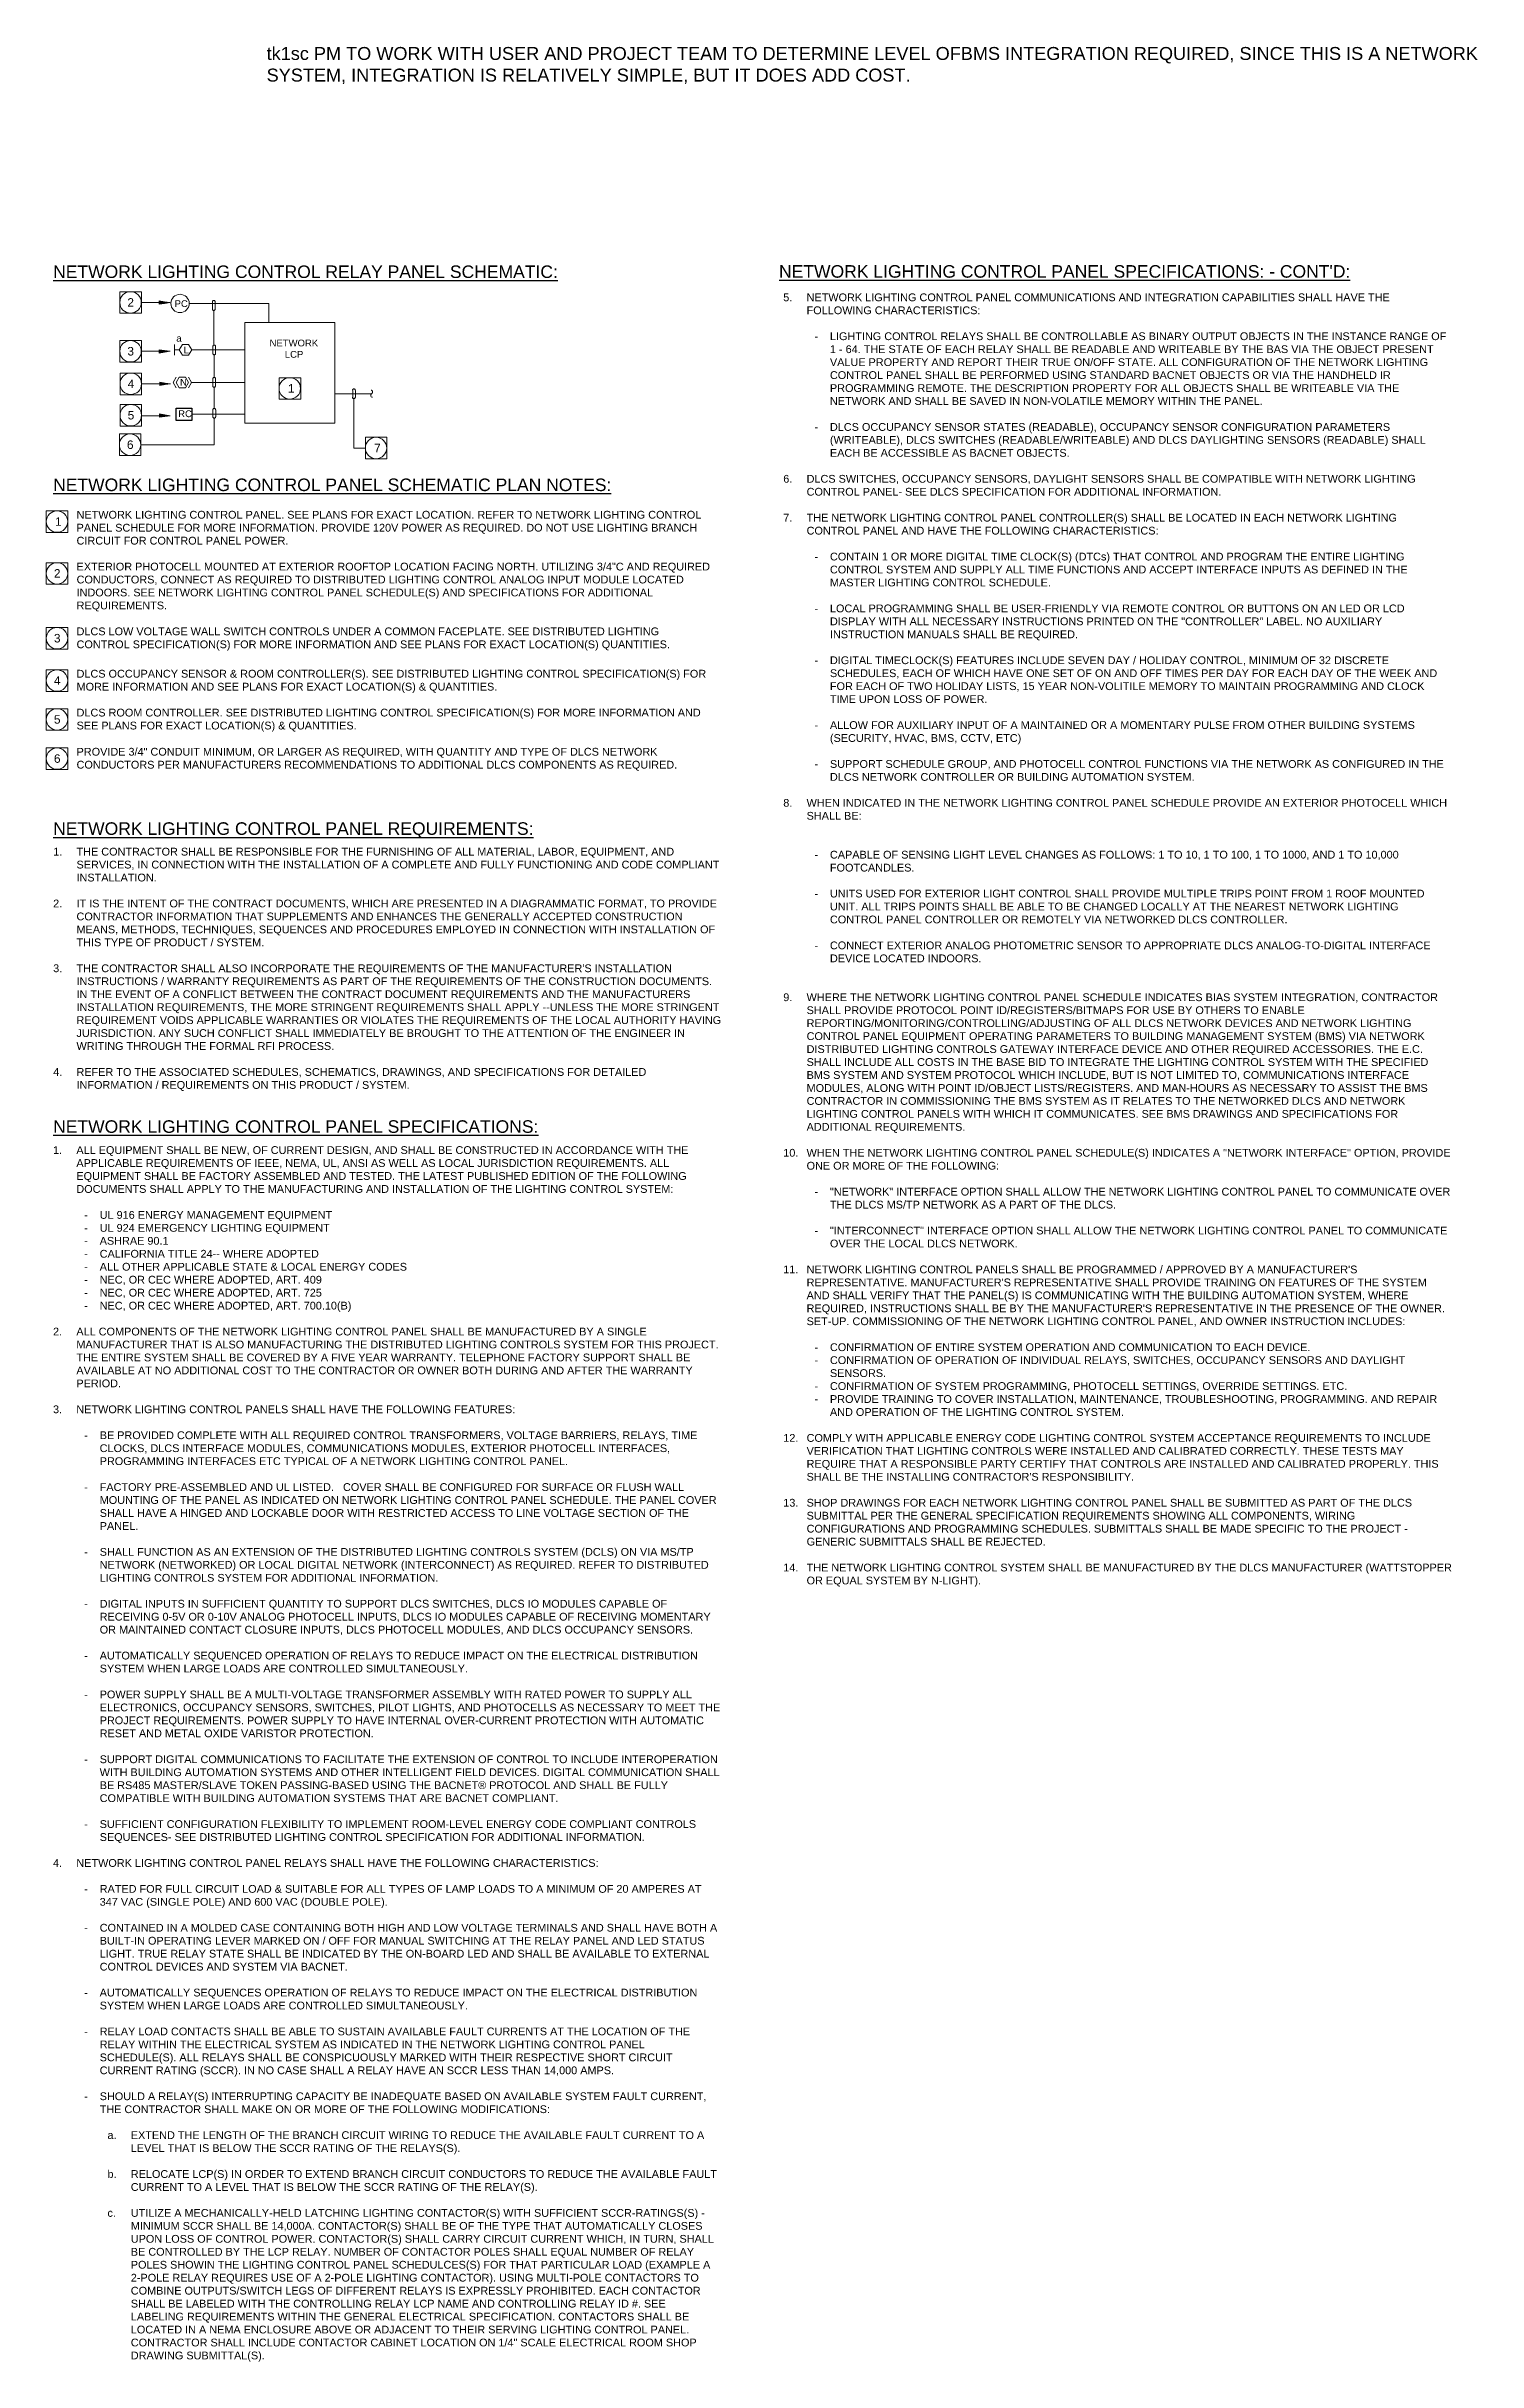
# Model space of a CAD drawing. Header units: millimetres. Extents: x 75 to 988, y 53 to 741.
# Drawn here: x 75 to 496, y 53 to 733 of the extents above; entities that cross this region are included whole.
import ezdxf

# ---------------------------------------------------------------- set-up
doc = ezdxf.new("R2010")
doc.units = ezdxf.units.MM
for name, color, linetype in [('0E-LITE-COND', 7, 'Continuous'), ('0E-LITE-DEVC', 7, 'Continuous'), ('0E-LITE-DEVC-WALL', 7, 'Continuous'), ('0E-LITE-TEXT', 7, 'Continuous'), ('0E-SGNL-DEVC', 7, 'Continuous')]:
    doc.layers.add(name, color=color, linetype=linetype)

msp = doc.modelspace()

# ---------------------------------------------------------------- texts
at = {"attachment_point": 1}
for s, width, heights, insert, char_height in [('{\\fArial|b0|i0|c0|p34;tk1sc PM TO WORK WITH USER AND PROJECT TEAM TO DETERMINE LEVEL OFBMS INTEGRATION REQUIRED, SINCE THIS IS A NETWORK SYSTEM, INTEGRATION IS RELATIVELY SIMPLE, BUT IT DOES ADD COST. }', 375.3857, [16.32], (139.78, 733.18), 3.81), ('{\\fArial|b0|i0|c0|p34;\\LNETWORK LIGHTING CONTROL RELAY PANEL SCHEMATIC:}', 198.6571, [0], (77.02, 668.95), 3.683), ("{\\fArial|b0|i0|c0|p34;\\LNETWORK LIGHTING CONTROL PANEL SPECIFICATIONS: - CONT'D:}", 200.9451, [0], (290.38, 669.04), 3.683), ('\\pi-6.858,l6.858,t6.858;{\\fArial|b0|i0|c0|p34;5.^INETWORK LIGHTING CONTROL PANEL COMMUNICATIONS AND INTEGRATION CAPABILITIES SHALL HAVE THE FOLLOWING CHARACTERISTICS:\\P\\pi0,l0,tz;\\P\\pi-4.572,l13.716,t13.716;-^ILIGHTING CONTROL RELAYS SHALL BE CONTROLLABLE AS BINARY OUTPUT OBJECTS IN THE INSTANCE RANGE OF \\P\\pi0,t9.144;1 - 64. THE STATE OF EACH RELAY SHALL BE READABLE AND WRITEABLE BY THE BAS VIA THE OBJECT PRESENT \\PVALUE PROPERTY AND REPORT THEIR TRUE ON/OFF STATE. ALL CONFIGURATION OF THE NETWORK LIGHTING \\PCONTROL PANEL SHALL BE PERFORMED USING STANDARD BACNET OBJECTS OR VIA THE HANDHELD IR \\PPROGRAMMING REMOTE. THE DESCRIPTION PROPERTY FOR ALL OBJECTS SHALL BE WRITEABLE VIA THE \\PNETWORK AND SHALL BE SAVED IN NON-VOLATILE MEMORY WITHIN THE PANEL. \\P\\pl0,tz;\\P\\pi-4.572,l13.716,t13.716;-^IDLCS OCCUPANCY SENSOR STATES (READABLE), OCCUPANCY SENSOR CONFIGURATION PARAMETERS \\P\\pi0,t9.144;(WRITEABLE), DLCS SWITCHES (READABLE/WRITEABLE) AND DLCS DAYLIGHTING SENSORS (READABLE) SHALL \\PEACH BE ACCESSIBLE AS BACNET OBJECTS. \\P\\pl0,tz;\\P\\pi-6.858,l6.858,t6.858;6.^IDLCS SWITCHES, OCCUPANCY SENSORS, DAYLIGHT SENSORS SHALL BE COMPATIBLE WITH NETWORK LIGHTING CONTROL PANEL- SEE DLCS SPECIFICATION FOR ADDITIONAL INFORMATION.\\P\\pi0,l0,tz;\\P\\pi-6.858,l6.858,t6.858;7.^ITHE NETWORK LIGHTING CONTROL PANEL CONTROLLER(S) SHALL BE LOCATED IN EACH NETWORK LIGHTING CONTROL PANEL AND HAVE THE FOLLOWING CHARACTERISTICS:\\P\\pi0,l0,tz;\\P\\pi-4.572,l13.716,t13.716;-^ICONTAIN 1 OR MORE DIGITAL TIME CLOCK(S) (DTCs) THAT CONTROL AND PROGRAM THE ENTIRE LIGHTING \\P\\pi0,t9.144;CONTROL SYSTEM AND SUPPLY ALL TIME FUNCTIONS AND ACCEPT INTERFACE INPUTS AS DEFINED IN THE \\PMASTER LIGHTING CONTROL SCHEDULE.\\P\\pl0,tz;\\P\\pi-4.572,l13.716,t13.716;-^ILOCAL PROGRAMMING SHALL BE USER-FRIENDLY VIA REMOTE CONTROL OR BUTTONS ON AN LED OR LCD \\P\\pi0,t9.144;DISPLAY WITH ALL NECESSARY INSTRUCTIONS PRINTED ON THE "CONTROLLER" LABEL. NO AUXILIARY \\PINSTRUCTION MANUALS SHALL BE REQUIRED. \\P\\pl0,tz;\\P\\pi-4.572,l13.716,t13.716;-^IDIGITAL TIMECLOCK(S) FEATURES INCLUDE SEVEN DAY / HOLIDAY CONTROL, MINIMUM OF 32 DISCRETE \\P\\pi0,t9.144;SCHEDULES, EACH OF WHICH HAVE ONE SET OF ON AND OFF TIMES PER DAY FOR EACH DAY OF THE WEEK AND \\PFOR EACH OF TWO HOLIDAY LISTS, 15 YEAR NON-VOLITILE MEMORY TO MAINTAIN PROGRAMMING AND CLOCK \\PTIME UPON LOSS OF POWER. \\P\\pl0,tz;\\P\\pi-4.572,l13.716,t13.716;-^IALLOW FOR AUXILIARY INPUT OF A MAINTAINED OR A MOMENTARY PULSE FROM OTHER BUILDING SYSTEMS \\P\\pi0,t9.144;(SECURITY, HVAC, BMS, CCTV, ETC)\\P\\pl0,tz;\\P\\pi-4.572,l13.716,t13.716;-^ISUPPORT SCHEDULE GROUP, AND PHOTOCELL CONTROL FUNCTIONS VIA THE NETWORK AS CONFIGURED IN THE \\P\\pi0,t9.144;DLCS NETWORK CONTROLLER OR BUILDING AUTOMATION SYSTEM.\\P\\pl0,tz;^I\\P\\pi-6.858,l6.858,t6.858;8.^IWHEN INDICATED IN THE NETWORK LIGHTING CONTROL PANEL SCHEDULE PROVIDE AN EXTERIOR PHOTOCELL WHICH SHALL BE:\\P\\pi0,l0,tz;\\P\\P\\pi-4.572,l13.716,t13.716;-^ICAPABLE OF SENSING LIGHT LEVEL CHANGES AS FOLLOWS: 1 TO 10, 1 TO 100, 1 TO 1000, AND 1 TO 10,000 \\P\\pi0,t9.144;FOOTCANDLES.\\P\\pl0,tz;\\P\\pi-4.572,l13.716,t13.716;-^IUNITS USED FOR EXTERIOR LIGHT CONTROL SHALL PROVIDE MULTIPLE TRIPS POINT FROM 1 ROOF MOUNTED \\P\\pi0,t9.144;UNIT. ALL TRIPS POINTS SHALL BE ABLE TO BE CHANGED LOCALLY AT THE NEAREST NETWORK LIGHTING \\PCONTROL PANEL CONTROLLER OR REMOTELY VIA NETWORKED DLCS CONTROLLER.\\P\\pl0,tz;\\P\\pi-4.572,l13.716,t13.716;-^ICONNECT EXTERIOR ANALOG PHOTOMETRIC SENSOR TO APPROPRIATE DLCS ANALOG-TO-DIGITAL INTERFACE \\P\\pi0,t9.144;DEVICE LOCATED INDOORS. \\P\\pl0,tz;\\P\\P\\pi-6.858,l6.858,t6.858;9.^IWHERE THE NETWORK LIGHTING CONTROL PANEL SCHEDULE INDICATES BIAS SYSTEM INTEGRATION, CONTRACTOR SHALL PROVIDE PROTOCOL POINT ID/REGISTERS/BITMAPS FOR USE BY OTHERS TO ENABLE REPORTING/MONITORING/CONTROLLING/ADJUSTING OF ALL DLCS NETWORK DEVICES AND NETWORK LIGHTING CONTROL PANEL EQUIPMENT OPERATING PARAMETERS TO BUILDING MANAGEMENT SYSTEM (BMS) VIA NETWORK DISTRIBUTED LIGHTING CONTROLS GATEWAY INTERFACE DEVICE AND OTHER REQUIRED ACCESSORIES. THE E.C. SHALL INCLUDE ALL COSTS IN THE BASE BID TO INTEGRATE THE LIGHTING CONTROL SYSTEM WITH THE SPECIFIED BMS SYSTEM AND SYSTEM PROTOCOL WHICH INCLUDE, BUT IS NOT LIMITED TO, COMMUNICATIONS INTERFACE MODULES, ALONG WITH POINT ID/OBJECT LISTS/REGISTERS. AND MAN-HOURS AS NECESSARY TO ASSIST THE BMS CONTRACTOR IN COMMISSIONING THE BMS SYSTEM AS IT RELATES TO THE NETWORKED DLCS AND NETWORK LIGHTING CONTROL PANELS WITH WHICH IT COMMUNICATES. SEE BMS DRAWINGS AND SPECIFICATIONS FOR ADDITIONAL REQUIREMENTS.\\P\\pi0,l0,tz;\\P\\pi-6.858,l6.858,t6.858;10.^IWHEN THE NETWORK LIGHTING CONTROL PANEL SCHEDULE(S) INDICATES A "NETWORK INTERFACE" OPTION, PROVIDE ONE OR MORE OF THE FOLLOWING: \\P\\pi0,l0,tz;\\P\\pi-4.572,l13.716,t13.716;-^I"NETWORK" INTERFACE OPTION SHALL ALLOW THE NETWORK LIGHTING CONTROL PANEL TO COMMUNICATE OVER \\P\\pi0,t9.144;THE DLCS MS/TP NETWORK AS A PART OF THE DLCS.\\P\\pl0,tz;\\P\\pi-4.572,l13.716,t13.716;-^I"INTERCONNECT" INTERFACE OPTION SHALL ALLOW THE NETWORK LIGHTING CONTROL PANEL TO COMMUNICATE \\P\\pi0,t9.144;OVER THE LOCAL DLCS NETWORK.\\P\\pl0,tz;\\P\\pi-6.858,l6.858,t6.858;11.^INETWORK LIGHTING CONTROL PANELS SHALL BE PROGRAMMED / APPROVED BY A MANUFACTURER\'S REPRESENTATIVE. MANUFACTURER\'S REPRESENTATIVE SHALL PROVIDE TRAINING ON FEATURES OF THE SYSTEM AND SHALL VERIFY THAT THE PANEL(S) IS COMMUNICATING WITH THE BUILDING AUTOMATION SYSTEM, WHERE REQUIRED, INSTRUCTIONS SHALL BE BY THE MANUFACTURER\'S REPRESENTATIVE IN THE PRESENCE OF THE OWNER. SET-UP. COMMISSIONING OF THE NETWORK LIGHTING CONTROL PANEL, AND OWNER INSTRUCTION INCLUDES: \\P\\pi0,l0,tz;\\P\\pi-4.572,l13.716,t13.716;-^ICONFIRMATION OF ENTIRE SYSTEM OPERATION AND COMMUNICATION TO EACH DEVICE.\\P-^ICONFIRMATION OF OPERATION OF INDIVIDUAL RELAYS, SWITCHES, OCCUPANCY SENSORS AND DAYLIGHT \\P\\pi0,t9.144;SENSORS.\\P\\pi-4.572,t13.716;-^ICONFIRMATION OF SYSTEM PROGRAMMING, PHOTOCELL SETTINGS, OVERRIDE SETTINGS. ETC.\\P-^IPROVIDE TRAINING TO COVER INSTALLATION, MAINTENANCE, TROUBLESHOOTING, PROGRAMMING. AND REPAIR \\P\\pi0,t9.144;AND OPERATION OF THE LIGHTING CONTROL SYSTEM.\\P\\pl0,tz;^I\\P\\pi-6.858,l6.858,t6.858;12.^ICOMPLY WITH APPLICABLE ENERGY CODE LIGHTING CONTROL SYSTEM ACCEPTANCE REQUIREMENTS TO INCLUDE VERIFICATION THAT LIGHTING CONTROLS WERE INSTALLED AND CALIBRATED CORRECTLY. THESE TESTS MAY REQUIRE THAT A RESPONSIBLE PARTY CERTIFY THAT CONTROLS ARE INSTALLED AND CALIBRATED PROPERLY. THIS SHALL BE THE INSTALLING CONTRACTOR\'S RESPONSIBILITY. \\P\\pi0,l0,tz;\\P\\pi-6.858,l6.858,t6.858;13.^ISHOP DRAWINGS FOR EACH NETWORK LIGHTING CONTROL PANEL SHALL BE SUBMITTED AS PART OF THE DLCS SUBMITTAL PER THE GENERAL SPECIFICATION REQUIREMENTS SHOWING ALL COMPONENTS, WIRING CONFIGURATIONS AND PROGRAMMING SCHEDULES. SUBMITTALS SHALL BE MADE SPECIFIC TO THE PROJECT - GENERIC SUBMITTALS SHALL BE REJECTED. \\P\\pi0,l0,tz;\\P\\pi-6.858,l6.858,t6.858;14.^ITHE NETWORK LIGHTING CONTROL SYSTEM SHALL BE MANUFACTURED BY THE DLCS MANUFACTURER (WATTSTOPPER OR EQUAL SYSTEM BY N-LIGHT). \\P\\pi0,l0,tz;\\P\\P\\P\\P\\P\\P\\P\\P\\P\\P\\P\\P\\P\\P\\P\\P\\P^I}', 196.0213, [559.48], (291.63, 660.72), 2.286), ('{\\fArial|b0|i0|c0|p34;\\LNETWORK LIGHTING CONTROL PANEL SCHEMATIC PLAN NOTES:}', 198.6571, [0], (77.02, 606.3), 3.683), ('{\\fArial|b0|i0|c0|p34;NETWORK LIGHTING CONTROL PANEL. SEE PLANS FOR EXACT LOCATION. REFER TO NETWORK LIGHTING CONTROL PANEL SCHEDULE FOR MORE INFORMATION. PROVIDE 120V POWER AS REQUIRED. DO NOT USE LIGHTING BRANCH CIRCUIT FOR CONTROL PANEL POWER.}', 186.5493, [0], (83.92, 596.8), 2.286), ('{\\fArial|b0|i0|c0|p34;EXTERIOR PHOTOCELL MOUNTED AT EXTERIOR ROOFTOP LOCATION FACING NORTH. UTILIZING 3/4"C AND REQUIRED CONDUCTORS, CONNECT AS REQUIRED TO DISTRIBUTED LIGHTING CONTROL ANALOG INPUT MODULE LOCATED INDOORS. SEE NETWORK LIGHTING CONTROL PANEL SCHEDULE(S) AND SPECIFICATIONS FOR ADDITIONAL REQUIREMENTS.}', 186.5493, [0], (83.92, 581.56), 2.286), ('{\\fArial|b0|i0|c0|p34;DLCS LOW VOLTAGE WALL SWITCH CONTROLS UNDER A COMMON FACEPLATE. SEE DISTRIBUTED LIGHTING CONTROL SPECIFICATION(S) FOR MORE INFORMATION AND SEE PLANS FOR EXACT LOCATION(S) QUANTITIES.}', 186.5493, [0], (83.92, 562.51), 2.286), ('{\\fArial|b0|i0|c0|p34;DLCS OCCUPANCY SENSOR & ROOM CONTROLLER(S). SEE DISTRIBUTED LIGHTING CONTROL SPECIFICATION(S) FOR MORE INFORMATION AND SEE PLANS FOR EXACT LOCATION(S) & QUANTITIES.}', 186.5493, [0], (83.92, 550.06), 2.286), ('{\\fArial|b0|i0|c0|p34;DLCS ROOM CONTROLLER. SEE DISTRIBUTED LIGHTING CONTROL SPECIFICATION(S) FOR MORE INFORMATION AND SEE PLANS FOR EXACT LOCATION(S) & QUANTITIES.}', 186.5493, [0], (83.92, 538.63), 2.286), ('{\\fArial|b0|i0|c0|p34;PROVIDE 3/4" CONDUIT MINIMUM, OR LARGER AS REQUIRED, WITH QUANTITY AND TYPE OF DLCS NETWORK CONDUCTORS PER MANUFACTURERS RECOMMENDATIONS TO ADDITIONAL DLCS COMPONENTS AS REQUIRED.}', 186.5493, [0], (83.92, 527.12), 2.286), ('{\\fArial|b0|i0|c0|p34;\\LNETWORK LIGHTING CONTROL PANEL REQUIREMENTS:}', 156.7464, [0], (77.02, 505.23), 3.683), ("\\pi-6.858,l6.858,t6.858;{\\fArial|b0|i0|c0|p34;1.^ITHE CONTRACTOR SHALL BE RESPONSIBLE FOR THE FURNISHING OF ALL MATERIAL, LABOR, EQUIPMENT, AND SERVICES, IN CONNECTION WITH THE INSTALLATION OF A COMPLETE AND FULLY FUNCTIONING AND CODE COMPLIANT INSTALLATION.\\P\\P2.^IIT IS THE INTENT OF THE CONTRACT DOCUMENTS, WHICH ARE PRESENTED IN A DIAGRAMMATIC FORMAT, TO PROVIDE CONTRACTOR INFORMATION THAT SUPPLEMENTS AND ENHANCES THE GENERALLY ACCEPTED CONSTRUCTION MEANS, METHODS, TECHNIQUES, SEQUENCES AND PROCEDURES EMPLOYED IN CONNECTION WITH INSTALLATION OF THIS TYPE OF PRODUCT / SYSTEM.\\P\\P3.^ITHE CONTRACTOR SHALL ALSO INCORPORATE THE REQUIREMENTS OF THE MANUFACTURER'S INSTALLATION INSTRUCTIONS / WARRANTY REQUIREMENTS AS PART OF THE REQUIREMENTS OF THE CONSTRUCTION DOCUMENTS. IN THE EVENT OF A CONFLICT BETWEEN THE CONTRACT DOCUMENT REQUIREMENTS AND THE MANUFACTURERS INSTALLATION REQUIREMENTS, THE MORE STRINGENT REQUIREMENTS SHALL APPLY --UNLESS THE MORE STRINGENT REQUIREMENT VOIDS APPLICABLE WARRANTIES OR VIOLATES THE REQUIREMENTS OF THE LOCAL AUTHORITY HAVING JURISDICTION. ANY SUCH CONFLICT SHALL IMMEDIATELY BE BROUGHT TO THE ATTENTION OF THE ENGINEER IN WRITING THROUGH THE FORMAL RFI PROCESS.\\P\\P4.^IREFER TO THE ASSOCIATED SCHEDULES, SCHEMATICS, DRAWINGS, AND SPECIFICATIONS FOR DETAILED INFORMATION / REQUIREMENTS ON THIS PRODUCT / SYSTEM.}", 196.0213, [0], (77.04, 497.75), 2.286), ('{\\fArial|b0|i0|c0|p34;\\LNETWORK LIGHTING CONTROL PANEL SPECIFICATIONS:}', 156.7464, [0], (77.02, 417.62), 3.683), ('\\pi-6.858,l6.858,t6.858;{\\fArial|b0|i0|c0|p34;1.^IALL EQUIPMENT SHALL BE NEW, OF CURRENT DESIGN, AND SHALL BE CONSTRUCTED IN ACCORDANCE WITH THE APPLICABLE REQUIREMENTS OF IEEE, NEMA, UL, ANSI AS WELL AS LOCAL JURISDICTION REQUIREMENTS. ALL EQUIPMENT SHALL BE FACTORY ASSEMBLED AND TESTED. THE LATEST PUBLISHED EDITION OF THE FOLLOWING DOCUMENTS SHALL APPLY TO THE MANUFACTURING AND INSTALLATION OF THE LIGHTING CONTROL SYSTEM:\\P\\pi0,l0,tz;\\P\\pi-4.572,l13.716,t13.716;-^IUL 916 ENERGY MANAGEMENT EQUIPMENT\\P-^IUL 924 EMERGENCY LIGHTING EQUIPMENT\\P-^IASHRAE 90.1\\P-^ICALIFORNIA TITLE 24-- WHERE ADOPTED\\P-^IALL OTHER APPLICABLE STATE & LOCAL ENERGY CODES\\P-^INEC, OR CEC WHERE ADOPTED, ART. 409\\P-^INEC, OR CEC WHERE ADOPTED, ART. 725\\P-^INEC, OR CEC WHERE ADOPTED, ART. 700.10(B)\\P\\pi0,l0,tz;^I\\P\\pi-6.858,l6.858,t6.858;2.^IALL COMPONENTS OF THE NETWORK LIGHTING CONTROL PANEL SHALL BE MANUFACTURED BY A SINGLE MANUFACTURER THAT IS ALSO MANUFACTURING THE DISTRIBUTED LIGHTING CONTROLS SYSTEM FOR THIS PROJECT. THE ENTIRE SYSTEM SHALL BE COVERED BY A FIVE YEAR WARRANTY. TELEPHONE FACTORY SUPPORT SHALL BE AVAILABLE AT NO ADDITIONAL COST TO THE CONTRACTOR OR OWNER BOTH DURING AND AFTER THE WARRANTY PERIOD.\\P\\pi0,l0,tz;\\P\\pi-6.858,l6.858,t6.858;3.^INETWORK LIGHTING CONTROL PANELS SHALL HAVE THE FOLLOWING FEATURES:\\P\\pi0,l0,tz;\\P\\pi-4.572,l13.716,t13.716;-^IBE PROVIDED COMPLETE WITH ALL REQUIRED CONTROL TRANSFORMERS, VOLTAGE BARRIERS, RELAYS, TIME \\P\\pi0,t9.144;CLOCKS, DLCS INTERFACE MODULES, COMMUNICATIONS MODULES, EXTERIOR PHOTOCELL INTERFACES, \\PPROGRAMMING INTERFACES ETC TYPICAL OF A NETWORK LIGHTING CONTROL PANEL. \\P\\pl0,tz;\\P\\pi-4.572,l13.716,t13.716;-^IFACTORY PRE-ASSEMBLED AND UL LISTED.   COVER SHALL BE CONFIGURED FOR SURFACE OR FLUSH WALL \\P\\pi0,t9.144;MOUNTING OF THE PANEL AS INDICATED ON NETWORK LIGHTING CONTROL PANEL SCHEDULE. THE PANEL COVER \\PSHALL HAVE A HINGED AND LOCKABLE DOOR WITH RESTRICTED ACCESS TO LINE VOLTAGE SECTION OF THE \\PPANEL.\\P\\pl0,tz;\\P\\pi-4.572,l13.716,t13.716;-^ISHALL FUNCTION AS AN EXTENSION OF THE DISTRIBUTED LIGHTING CONTROLS SYSTEM (DCLS) ON VIA MS/TP \\P\\pi0,t9.144;NETWORK (NETWORKED) OR LOCAL DIGITAL NETWORK (INTERCONNECT) AS REQUIRED. REFER TO DISTRIBUTED \\PLIGHTING CONTROLS SYSTEM FOR ADDITIONAL INFORMATION.\\P\\pl0,tz;\\P\\pi-4.572,l13.716,t13.716;-^IDIGITAL INPUTS IN SUFFICIENT QUANTITY TO SUPPORT DLCS SWITCHES, DLCS IO MODULES CAPABLE OF \\P\\pi0,t9.144;RECEIVING 0-5V OR 0-10V ANALOG PHOTOCELL INPUTS, DLCS IO MODULES CAPABLE OF RECEIVING MOMENTARY \\POR MAINTAINED CONTACT CLOSURE INPUTS, DLCS PHOTOCELL MODULES, AND DLCS OCCUPANCY SENSORS.\\P\\pl0,tz;\\P\\pi-4.572,l13.716,t13.716;-^IAUTOMATICALLY SEQUENCED OPERATION OF RELAYS TO REDUCE IMPACT ON THE ELECTRICAL DISTRIBUTION \\P\\pi0,t9.144;SYSTEM WHEN LARGE LOADS ARE CONTROLLED SIMULTANEOUSLY.\\P\\pl0,tz;\\P\\pi-4.572,l13.716,t13.716;-^IPOWER SUPPLY SHALL BE A MULTI-VOLTAGE TRANSFORMER ASSEMBLY WITH RATED POWER TO SUPPLY ALL \\P\\pi0,t9.144;ELECTRONICS, OCCUPANCY SENSORS, SWITCHES, PILOT LIGHTS, AND PHOTOCELLS AS NECESSARY TO MEET THE \\PPROJECT REQUIREMENTS. POWER SUPPLY TO HAVE INTERNAL OVER-CURRENT PROTECTION WITH AUTOMATIC \\PRESET AND METAL OXIDE VARISTOR PROTECTION.\\P\\pl0,tz;\\P\\pi-4.572,l13.716,t13.716;-^ISUPPORT DIGITAL COMMUNICATIONS TO FACILITATE THE EXTENSION OF CONTROL TO INCLUDE INTEROPERATION \\P\\pi0,t9.144;WITH BUILDING AUTOMATION SYSTEMS AND OTHER INTELLIGENT FIELD DEVICES. DIGITAL COMMUNICATION SHALL \\PBE RS485 MASTER/SLAVE TOKEN PASSING-BASED USING THE BACNET® PROTOCOL AND SHALL BE FULLY \\PCOMPATIBLE WITH BUILDING AUTOMATION SYSTEMS THAT ARE BACNET COMPLIANT.\\P\\pl0,tz;\\P\\pi-4.572,l13.716,t13.716;-^ISUFFICIENT CONFIGURATION FLEXIBILITY TO IMPLEMENT ROOM-LEVEL ENERGY CODE COMPLIANT CONTROLS \\P\\pi0,t9.144;SEQUENCES- SEE DISTRIBUTED LIGHTING CONTROL SPECIFICATION FOR ADDITIONAL INFORMATION.\\P\\pl0,tz;\\P\\pi-6.858,l6.858,t6.858;4.^INETWORK LIGHTING CONTROL PANEL RELAYS SHALL HAVE THE FOLLOWING CHARACTERISTICS:\\P\\pi0,l0,tz;\\P\\pi-4.572,l13.716,t13.716;-^IRATED FOR FULL CIRCUIT LOAD & SUITABLE FOR ALL TYPES OF LAMP LOADS TO A MINIMUM OF 20 AMPERES AT \\P\\pi0,t9.144;347 VAC (SINGLE POLE) AND 600 VAC (DOUBLE POLE).\\P\\pl0,tz;\\P\\pi-4.572,l13.716,t13.716;-^ICONTAINED IN A MOLDED CASE CONTAINING BOTH HIGH AND LOW VOLTAGE TERMINALS AND SHALL HAVE BOTH A \\P\\pi0,t9.144;BUILT-IN OPERATING LEVER MARKED ON / OFF FOR MANUAL SWITCHING AT THE RELAY PANEL AND LED STATUS \\PLIGHT. TRUE RELAY STATE SHALL BE INDICATED BY THE ON-BOARD LED AND SHALL BE AVAILABLE TO EXTERNAL \\PCONTROL DEVICES AND SYSTEM VIA BACNET.\\P\\pl0,tz;\\P\\pi-4.572,l13.716,t13.716;-^IAUTOMATICALLY SEQUENCES OPERATION OF RELAYS TO REDUCE IMPACT ON THE ELECTRICAL DISTRIBUTION \\P\\pi0,t9.144;SYSTEM WHEN LARGE LOADS ARE CONTROLLED SIMULTANEOUSLY.\\P\\pl0,tz;\\P\\pi-4.572,l13.716,t13.716;-^IRELAY LOAD CONTACTS SHALL BE ABLE TO SUSTAIN AVAILABLE FAULT CURRENTS AT THE LOCATION OF THE \\P\\pi0,t9.144;RELAY WITHIN THE ELECTRICAL SYSTEM AS INDICATED IN THE NETWORK LIGHTING CONTROL PANEL \\PSCHEDULE(S). ALL RELAYS SHALL BE CONSPICUOUSLY MARKED WITH THEIR RESPECTIVE SHORT CIRCUIT \\PCURRENT RATING (SCCR). IN NO CASE SHALL A RELAY HAVE AN SCCR LESS THAN 14,000 AMPS.\\P\\pl0,tz;\\P\\pi-4.572,l13.716,t13.716;-^ISHOULD A RELAY(S) INTERRUPTING CAPACITY BE INADEQUATE BASED ON AVAILABLE SYSTEM FAULT CURRENT, \\P\\pi0,t9.144;THE CONTRACTOR SHALL MAKE ON OR MORE OF THE FOLLOWING MODIFICATIONS:\\P\\pl0,tz;\\P\\pi-6.858,l22.86,t22.86;a.^IEXTEND THE LENGTH OF THE BRANCH CIRCUIT WIRING TO REDUCE THE AVAILABLE FAULT CURRENT TO A \\P\\pi0,t9.144;LEVEL THAT IS BELOW THE SCCR RATING OF THE RELAYS(S).\\P\\pl0,tz;\\P\\pi-6.858,l22.86,t22.86;b.^IRELOCATE LCP(S) IN ORDER TO EXTEND BRANCH CIRCUIT CONDUCTORS TO REDUCE THE AVAILABLE FAULT \\P\\pi0,t9.144;CURRENT TO A LEVEL THAT IS BELOW THE SCCR RATING OF THE RELAY(S).\\P\\pl0,tz;\\P\\pi-6.858,l22.86,t22.86;c.^IUTILIZE A MECHANICALLY-HELD LATCHING LIGHTING CONTACTOR(S) WITH SUFFICIENT SCCR-RATINGS(S) - \\P\\pi0,t9.144;MINIMUM SCCR SHALL BE 14,000A. CONTACTOR(S) SHALL BE OF THE TYPE THAT AUTOMATICALLY CLOSES \\PUPON LOSS OF CONTROL POWER. CONTACTOR(S) SHALL CARRY CIRCUIT CURRENT WHICH, IN TURN, SHALL \\PBE CONTROLLED BY THE LCP RELAY. NUMBER OF CONTACTOR POLES SHALL EQUAL NUMBER OF RELAY \\PPOLES SHOWIN THE LIGHTING CONTROL PANEL SCHEDULCES(S) FOR THAT PARTICULAR LOAD (EXAMPLE A \\P2-POLE RELAY REQUIRES USE OF A 2-POLE LIGHTING CONTACTOR). USING MULTI-POLE CONTACTORS TO \\PCOMBINE OUTPUTS/SWITCH LEGS OF DIFFERENT RELAYS IS EXPRESSLY PROHIBITED. EACH CONTACTOR \\PSHALL BE LABELED WITH THE CONTROLLING RELAY LCP NAME AND CONTROLLING RELAY ID #. SEE \\PLABELING REQUIREMENTS WITHIN THE GENERAL ELECTRICAL SPECIFICATION. CONTACTORS SHALL BE \\PLOCATED IN A NEMA ENCLOSURE ABOVE OR ADJACENT TO THEIR SERVING LIGHTING CONTROL PANEL. \\PCONTRACTOR SHALL INCLUDE CONTACTOR CABINET LOCATION ON 1/4" SCALE ELECTRICAL ROOM SHOP \\PDRAWING SUBMITTAL(S).\\P\\pl0,tz;\\P\\P\\P\\P\\P\\P\\P\\P\\P\\P\\P\\P\\P^I}', 196.0213, [417.29], (77, 410), 2.286)]:
    msp.add_mtext_dynamic_manual_height_columns(s, width=width, gutter_width=107.54, heights=heights, dxfattribs=dict(at, insert=insert, char_height=char_height))
for s, insert, char_height, width in [('{\\fArial|b0|i0|c0|p34;2}', (98.85, 659.33), 2.5, 1.6667), ('{\\fArial|b0|i0|c0|p34;PC}', (112.74, 658.72), 2, 3.3333), ('{\\fArial|b0|i0|c0|p34;a}', (113.24, 648.55), 2, 1.3333), ('\\pi-0.030696;{\\fArial|b0|i0|c0|p34;NETWORK \\P\\pi4.4454;LCP}', (140.68, 647.15), 2, 14), ('{\\fArial|b0|i0|c0|p34;3 }', (98.85, 644.98), 2.5, 1.6667), ('{\\fArial|b0|i0|c0|p34;L}', (115.39, 645.11), 2, 14), ('{\\fArial|b0|i0|c0|p34;4}', (98.94, 635.41), 2.5, 1.6667), ('{\\fArial|b0|i0|c0|p34;N}', (114.33, 635.61), 2, 14), ('{\\fArial|b0|i0|c0|p34;1}', (146.02, 634.06), 2.5, 1.6667), ('{\\fArial|b0|i0|c0|p34;RC}', (113.78, 626.35), 2, 14), ('{\\fArial|b0|i0|c0|p34;5}', (98.94, 626.18), 2.5, 1.6667), ('{\\fArial|b0|i0|c0|p34;6}', (98.72, 617.51), 2.5, 1.6667), ('{\\fArial|b0|i0|c0|p34;7}', (171.38, 616.53), 2.5, 1.6667), ('{\\fArial|b0|i0|c0|p34;1}', (77.61, 594.9), 2.5, 1.6667), ('{\\fArial|b0|i0|c0|p34;2}', (77.26, 579.66), 2.5, 1.6667), ('{\\fArial|b0|i0|c0|p34;3 }', (77.26, 560.61), 2.5, 1.6667), ('{\\fArial|b0|i0|c0|p34;4}', (77.26, 548.16), 2.5, 1.6667), ('{\\fArial|b0|i0|c0|p34;5}', (77.26, 536.73), 2.5, 1.6667), ('{\\fArial|b0|i0|c0|p34;6}', (77.26, 525.22), 2.5, 1.6667)]:
    msp.add_mtext(s, dxfattribs=dict(at, insert=insert, char_height=char_height, width=width))

# ---------------------------------------------------------------- hatches: boundary and pattern name
h = msp.add_hatch(color=7)
h.paths.add_polyline_path([(111.39, 658.06), (109.78, 657.8), (109.78, 658.27)])
h.paths.add_polyline_path([(109.78, 657.8), (109.78, 658.27), (108.22, 657.59)])
h.paths.add_polyline_path([(109.78, 658.27), (108.22, 657.59), (108.22, 658.52)])
h = msp.add_hatch(color=7)
h.paths.add_polyline_path([(111.39, 643.71), (109.78, 643.45), (109.78, 643.92)])
h.paths.add_polyline_path([(109.78, 643.45), (109.78, 643.92), (108.22, 643.2)])
h.paths.add_polyline_path([(109.78, 643.92), (108.22, 643.2), (108.22, 644.17)])
h = msp.add_hatch(color=7)
h.paths.add_polyline_path([(111.48, 634.14), (109.91, 633.93), (109.91, 634.39)])
h.paths.add_polyline_path([(109.91, 633.93), (109.91, 634.39), (108.35, 633.67)])
h.paths.add_polyline_path([(109.91, 634.39), (108.35, 633.67), (108.35, 634.65)])
h = msp.add_hatch(color=7)
h.paths.add_polyline_path([(111.44, 624.78), (109.87, 624.57), (109.87, 625.04)])
h.paths.add_polyline_path([(109.87, 624.57), (109.87, 625.04), (108.3, 624.32)])
h.paths.add_polyline_path([(109.87, 625.04), (108.3, 624.32), (108.3, 625.29)])

# ---------------------------------------------------------------- linework, layer by layer
at = {"color": 7, "lineweight": 0}
for points in [[(108.22, 658.06), (104.45, 658.06), (102.97, 658.06)], [(124.64, 658.24), (124.63, 658.35), (124.59, 658.45), (124.53, 658.53), (124.44, 658.6), (124.35, 658.64), (124.24, 658.65), (124.14, 658.64), (124.04, 658.6), (123.95, 658.53), (123.89, 658.45), (123.85, 658.35), (123.84, 658.24)], [(123.84, 656.14), (123.85, 656.03), (123.89, 655.93), (123.95, 655.85), (124.04, 655.78), (124.14, 655.74), (124.24, 655.73), (124.35, 655.74), (124.44, 655.78), (124.53, 655.85), (124.59, 655.93), (124.63, 656.03), (124.64, 656.14)], [(123.88, 656.11), (123.88, 658.18)], [(124.26, 655.73), (124.26, 654.63)], [(124.26, 654.63), (124.26, 649.46), (124.26, 645.78)], [(124.69, 658.18), (124.69, 656.11)], [(108.22, 643.71), (104.45, 643.71), (102.97, 643.71)], [(124.77, 645.16), (124.76, 645.27), (124.72, 645.36), (124.66, 645.45), (124.57, 645.51), (124.47, 645.56), (124.37, 645.57), (124.26, 645.56), (124.17, 645.51), (124.08, 645.45), (124.02, 645.36), (123.98, 645.27), (123.97, 645.16)], [(123.97, 643.07), (123.97, 645.15)], [(123.97, 643.1), (123.98, 642.99), (124.02, 642.9), (124.08, 642.81), (124.17, 642.75), (124.26, 642.7), (124.37, 642.69), (124.47, 642.7), (124.57, 642.75), (124.66, 642.81), (124.72, 642.9), (124.76, 642.99), (124.77, 643.1)], [(124.39, 642.65), (124.39, 641.55)], [(124.39, 641.55), (124.39, 636.38), (124.39, 636)], [(124.77, 645.15), (124.77, 643.07)], [(108.3, 634.14), (104.54, 634.14), (103.05, 634.14)], [(123.92, 633.53), (123.94, 633.43), (123.98, 633.33), (124.04, 633.24), (124.12, 633.18), (124.22, 633.14), (124.33, 633.12), (124.43, 633.14), (124.53, 633.18), (124.61, 633.24), (124.68, 633.33), (124.72, 633.42), (124.73, 633.53)], [(124.77, 635.64), (124.76, 635.74), (124.72, 635.84), (124.66, 635.92), (124.57, 635.99), (124.47, 636.03), (124.37, 636.04), (124.26, 636.03), (124.17, 635.99), (124.08, 635.92), (124.02, 635.84), (123.98, 635.74), (123.97, 635.64)], [(123.97, 633.5), (123.97, 635.58)], [(124.35, 633.12), (124.35, 632.02)], [(124.77, 635.58), (124.77, 633.5)], [(124.77, 626.53), (124.76, 626.64), (124.72, 626.74), (124.66, 626.82), (124.57, 626.89), (124.47, 626.93), (124.37, 626.94), (124.26, 626.93), (124.17, 626.89), (124.08, 626.82), (124.02, 626.74), (123.98, 626.64), (123.97, 626.53)], [(124.01, 624.44), (124.01, 626.52)], [(124.35, 632.02), (124.35, 627.03), (124.35, 626.94)], [(124.81, 626.52), (124.81, 624.44)], [(165.83, 632.25), (165.82, 632.36), (165.78, 632.45), (165.72, 632.54), (165.63, 632.6), (165.54, 632.64), (165.43, 632.66), (165.33, 632.64), (165.23, 632.6), (165.14, 632.54), (165.08, 632.45), (165.04, 632.36), (165.03, 632.25)], [(165.03, 630.19), (165.04, 630.08), (165.08, 629.98), (165.14, 629.9), (165.23, 629.83), (165.33, 629.79), (165.43, 629.78), (165.54, 629.79), (165.63, 629.83), (165.72, 629.9), (165.78, 629.98), (165.82, 630.08), (165.83, 630.19)], [(165.07, 630.16), (165.07, 632.23)], [(165.45, 629.74), (165.45, 628.68)], [(165.45, 628.68), (165.45, 615.26), (168.8, 615.26)], [(165.88, 632.23), (165.88, 630.16)], [(124.39, 622.92), (124.39, 616.23), (102.84, 616.23)], [(108.26, 624.78), (104.49, 624.78), (103.01, 624.78)], [(123.97, 624.47), (123.98, 624.37), (124.02, 624.27), (124.08, 624.18), (124.17, 624.12), (124.26, 624.08), (124.37, 624.06), (124.47, 624.08), (124.57, 624.12), (124.66, 624.18), (124.72, 624.27), (124.76, 624.37), (124.77, 624.47)], [(124.39, 624.02), (124.39, 622.92)]]:
    msp.add_lwpolyline(points, dxfattribs=at)
for points in [[(109.78, 658.27), (108.22, 657.59), (108.22, 658.52)], [(109.78, 657.8), (109.78, 658.27), (108.22, 657.59)], [(111.39, 658.06), (109.78, 657.8), (109.78, 658.27)], [(109.78, 643.92), (108.22, 643.2), (108.22, 644.17)], [(109.78, 643.45), (109.78, 643.92), (108.22, 643.2)], [(111.39, 643.71), (109.78, 643.45), (109.78, 643.92)], [(109.91, 634.39), (108.35, 633.67), (108.35, 634.65)], [(109.91, 633.93), (109.91, 634.39), (108.35, 633.67)], [(111.48, 634.14), (109.91, 633.93), (109.91, 634.39)], [(109.87, 625.04), (108.3, 624.32), (108.3, 625.29)], [(109.87, 624.57), (109.87, 625.04), (108.3, 624.32)], [(111.44, 624.78), (109.87, 624.57), (109.87, 625.04)]]:
    msp.add_lwpolyline(points, close=True, dxfattribs=at)
msp.add_lwpolyline([(113.18, 627.03), (117.79, 627.03), (117.79, 623.34), (113.18, 623.34)], close=True)
at = {"layer": '0E-LITE-COND', "color": 7, "lineweight": 0}
for points in [[(140.39, 652.17), (140.39, 657.76), (117.02, 657.76)], [(117.79, 644.13), (133.41, 644.13)], [(117.79, 634.52), (133.41, 634.52)], [(159.82, 631.22), (170.66, 631.22)], [(170.63, 631.26), (170.5, 631.14), (170.41, 630.99), (170.37, 630.82), (170.38, 630.65), (170.44, 630.48), (170.55, 630.35), (170.7, 630.25), (170.87, 630.21)], [(170.65, 631.26), (170.78, 631.38), (170.87, 631.52), (170.91, 631.68), (170.9, 631.85), (170.85, 632.01), (170.75, 632.15), (170.62, 632.25), (170.46, 632.31)], [(117.79, 625.21), (133.41, 625.21)]]:
    msp.add_lwpolyline(points, dxfattribs=at)
at = {"layer": '0E-LITE-DEVC', "color": 7, "lineweight": 0}
for points in [[(133.36, 652.17), (133.36, 622.62), (159.82, 622.62), (159.82, 652.17)], [(113.17, 634.52), (114.1, 632.95), (115.92, 632.95), (116.85, 634.52), (115.92, 636.13), (114.1, 636.13)]]:
    msp.add_lwpolyline(points, close=True, dxfattribs=at)
for points in [[(113.21, 632.95), (112.28, 634.52), (113.21, 636.13)], [(117.7, 634.52), (116.81, 636.13)], [(116.81, 632.95), (117.7, 634.52)]]:
    msp.add_lwpolyline(points, dxfattribs=at)
at = {"layer": '0E-LITE-DEVC-WALL', "color": 7, "lineweight": 0}
for points in [[(112.71, 645.7), (112.71, 642.56)], [(114.1, 644.13), (112.71, 644.13)]]:
    msp.add_lwpolyline(points, dxfattribs=at)
msp.add_lwpolyline([(114.1, 644.13), (115.03, 642.56), (116.85, 642.56), (117.79, 644.13), (116.85, 645.74), (115.03, 645.74)], close=True, dxfattribs=at)
at = {"layer": '0E-LITE-TEXT', "color": 7, "lineweight": 0}
for points in [[(102.97, 661.23), (102.97, 654.88), (96.62, 654.88), (96.62, 661.23)], [(102.97, 646.88), (102.97, 640.53), (96.62, 640.53), (96.62, 646.88)], [(103.05, 637.31), (103.05, 630.96), (96.7, 630.96), (96.7, 637.31)], [(149.79, 635.96), (149.79, 629.61), (143.44, 629.61), (143.44, 635.96)], [(103.05, 628.09), (103.05, 621.74), (96.7, 621.74), (96.7, 628.09)], [(102.84, 619.41), (102.84, 613.06), (96.49, 613.06), (96.49, 619.41)], [(175.15, 618.43), (175.15, 612.08), (168.8, 612.08), (168.8, 618.43)], [(81.38, 596.8), (81.38, 590.45), (75.03, 590.45), (75.03, 596.8)], [(81.38, 581.56), (81.38, 575.21), (75.03, 575.21), (75.03, 581.56)], [(81.38, 562.51), (81.38, 556.16), (75.03, 556.16), (75.03, 562.51)], [(81.38, 550.06), (81.38, 543.71), (75.03, 543.71), (75.03, 550.06)], [(81.38, 538.63), (81.38, 532.28), (75.03, 532.28), (75.03, 538.63)], [(81.38, 527.12), (81.38, 520.77), (75.03, 520.77), (75.03, 527.12)]]:
    msp.add_lwpolyline(points, close=True, dxfattribs=at)
for centre in [(99.77, 658.08), (99.77, 643.73), (99.86, 634.16), (146.59, 632.81), (99.86, 624.93), (99.65, 616.25), (171.95, 615.28), (78.18, 593.65), (78.18, 578.41), (78.18, 559.36), (78.18, 546.91), (78.18, 535.48), (78.18, 523.96)]:
    msp.add_circle(centre, 3.15, dxfattribs=at)
at = {"layer": '0E-SGNL-DEVC', "color": 7, "lineweight": 0}
msp.add_circle((114.34, 657.78), 2.69, dxfattribs=at)

msp.set_redraw_order([(e.dxf.handle, doc.entitydb.next_handle()) for e in msp.query("TEXT MTEXT ATTDEF DIMENSION ARC_DIMENSION")])  # texts and dimensions are drawn at this point

doc.saveas('drawing.dxf')
